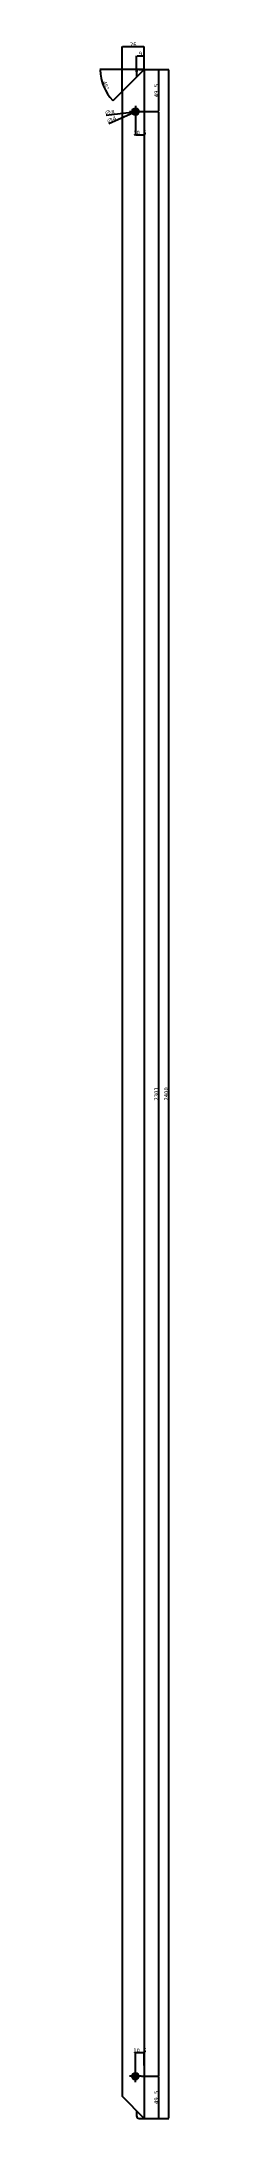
# Model space of a CAD drawing. Header units: millimetres. Extents: x -44117 to 256353, y -2095463 to 65325.
# Drawn here: x -18669 to -18588, y 42142 to 44575 of the extents above; entities that cross this region are included whole.
import ezdxf

# ---------------------------------------------------------------- set-up
doc = ezdxf.new("R2010")
doc.units = ezdxf.units.MM
doc.header["$LTSCALE"] = 10
doc.linetypes.add('CENTER', pattern=[50.8, 31.75, -6.35, 6.35, -6.35])
doc.layers.add('cen', color=1, linetype='CENTER')
doc.styles.add('고딕', font='')
doc.styles.get('고딕').set_extended_font_data('HYgtrE')
doc.dimstyles.new('hi01 a4 - 1scale', dxfattribs={"dimtxt": 5, "dimasz": 0.5, "dimexe": 0.3, "dimexo": 0.3, "dimgap": 0.2, "dimtad": 1, "dimdec": 1, "dimdsep": 46, "dimtxsty": 'Standard', "dimcen": 1, "dimclrd": 251, "dimclre": 251, "dimclrt": 3, "dimadec": 1, "dimazin": 2, "dimtfac": 1, "dimtdec": 1, "dimtix": 1, "dimtmove": 1, "dimatfit": 3, "dimfxl": 0, "dimarcsym": 0})

msp = doc.modelspace()

# ---------------------------------------------------------------- blocks, each defined once
blk = doc.blocks.new('*D1348')
at = {"color": 251, "lineweight": -2, "transparency": 16777216}
for p, q in [((-18662.2, 44488.4), (-18632.3, 44492)), ((-18623.9, 44493.1), (-18631.9, 44492.1)), ((-18623.4, 44493.1), (-18622.9, 44493.2))]:
    blk.add_line(p, q, dxfattribs=at)
at = {"color": 251, "transparency": 16777216}
for points in [[(-18623.4, 44493.2), (-18623.4, 44493), (-18623.9, 44493.1)], [(-18632.4, 44492.1), (-18632.3, 44491.9), (-18631.9, 44492.1)]]:
    blk.add_solid(points, dxfattribs=at)
at = {"layer": 'Defpoints', "color": 0, "transparency": 16777216}
for p in [(-18631.9, 44492.1), (-18623.9, 44493.1)]:
    blk.add_point(p, dxfattribs=at)
at = {"color": 3, "transparency": 16777216, "insert": (-18658.2, 44491.6), "char_height": 5, "attachment_point": 5, "rotation": 6.9526}
blk.add_mtext('∅8', dxfattribs=at)
blk = doc.blocks.new('*D1349')
at = {"color": 251, "lineweight": -2, "transparency": 16777216}
for p, q in [((-18626.1, 44493.4), (-18629.7, 44491.8)), ((-18625.6, 44493.6), (-18625.1, 44493.8)), ((-18658.9, 44478.7), (-18630.2, 44491.6))]:
    blk.add_line(p, q, dxfattribs=at)
at = {"color": 251, "transparency": 16777216}
for points in [[(-18625.6, 44493.7), (-18625.6, 44493.5), (-18626.1, 44493.4)], [(-18630.2, 44491.6), (-18630.1, 44491.5), (-18629.7, 44491.8)]]:
    blk.add_solid(points, dxfattribs=at)
at = {"layer": 'Defpoints', "color": 0, "transparency": 16777216}
for p in [(-18626.1, 44493.4), (-18629.7, 44491.8)]:
    blk.add_point(p, dxfattribs=at)
at = {"color": 3, "transparency": 16777216, "insert": (-18656, 44483), "char_height": 5, "attachment_point": 5, "rotation": 24.0429}
blk.add_mtext('∅4', dxfattribs=at)
blk = doc.blocks.new('*D1350')
at = {"color": 251, "lineweight": -2, "transparency": 16777216}
for p, q in [((-18627.9, 44485.3), (-18627.9, 44464.9)), ((-18617.4, 44480), (-18617.4, 44464.9)), ((-18628.4, 44465.2), (-18628.9, 44465.2)), ((-18617.4, 44465.2), (-18627.9, 44465.2)), ((-18616.9, 44465.2), (-18616.4, 44465.2))]:
    blk.add_line(p, q, dxfattribs=at)
at = {"color": 251, "transparency": 16777216}
for points in [[(-18628.4, 44465.2), (-18628.4, 44465.1), (-18627.9, 44465.2)], [(-18616.9, 44465.2), (-18616.9, 44465.1), (-18617.4, 44465.2)]]:
    blk.add_solid(points, dxfattribs=at)
at = {"layer": 'Defpoints', "color": 0, "transparency": 16777216}
for p in [(-18627.9, 44485.6), (-18617.4, 44480.3), (-18627.9, 44465.2)]:
    blk.add_point(p, dxfattribs=at)
at = {"color": 3, "transparency": 16777216, "insert": (-18622.6, 44467.9), "char_height": 5, "attachment_point": 5}
blk.add_mtext('10.5', dxfattribs=at)
blk = doc.blocks.new('*D1351')
at = {"color": 251, "lineweight": -2, "transparency": 16777216}
for p, q in [((-18628.4, 42219), (-18628.9, 42219)), ((-18627.9, 42198.9), (-18627.9, 42219.3)), ((-18617.4, 42219), (-18627.9, 42219)), ((-18617.4, 42204.2), (-18617.4, 42219.3)), ((-18616.9, 42219), (-18616.4, 42219))]:
    blk.add_line(p, q, dxfattribs=at)
at = {"color": 251, "transparency": 16777216}
for points in [[(-18628.4, 42219.1), (-18628.4, 42218.9), (-18627.9, 42219)], [(-18616.9, 42219.1), (-18616.9, 42218.9), (-18617.4, 42219)]]:
    blk.add_solid(points, dxfattribs=at)
at = {"layer": 'Defpoints', "color": 0, "transparency": 16777216}
for p in [(-18627.9, 42219), (-18627.9, 42198.6), (-18617.4, 42203.9)]:
    blk.add_point(p, dxfattribs=at)
at = {"color": 3, "transparency": 16777216, "insert": (-18622.6, 42221.7), "char_height": 5, "attachment_point": 5}
blk.add_mtext('10.5', dxfattribs=at)
blk = doc.blocks.new('*D1352')
at = {"color": 251, "lineweight": -2, "transparency": 16777216}
for p, q in [((-18626.4, 44539.4), (-18626.4, 44558.1)), ((-18625.9, 44557.8), (-18617.9, 44557.8)), ((-18617.4, 44542.4), (-18617.4, 44558.1))]:
    blk.add_line(p, q, dxfattribs=at)
at = {"color": 251, "transparency": 16777216}
for points in [[(-18625.9, 44557.9), (-18625.9, 44557.7), (-18626.4, 44557.8)], [(-18617.9, 44557.9), (-18617.9, 44557.7), (-18617.4, 44557.8)]]:
    blk.add_solid(points, dxfattribs=at)
at = {"layer": 'Defpoints', "color": 0, "transparency": 16777216}
for p in [(-18617.4, 44557.8), (-18617.4, 44542.1), (-18626.4, 44539.1)]:
    blk.add_point(p, dxfattribs=at)
at = {"color": 3, "transparency": 16777216, "insert": (-18621.9, 44560.5), "char_height": 5, "attachment_point": 5}
blk.add_mtext('9', dxfattribs=at)
blk = doc.blocks.new('*D1308')
at = {"color": 251, "lineweight": -2, "transparency": 16777216}
for p, q in [((-18617.1, 44542.1), (-18600.3, 44542.1)), ((-18600.6, 44541.6), (-18600.6, 44493.1)), ((-18620.6, 44492.6), (-18600.3, 44492.6))]:
    blk.add_line(p, q, dxfattribs=at)
at = {"color": 251, "transparency": 16777216}
for points in [[(-18600.7, 44541.6), (-18600.5, 44541.6), (-18600.6, 44542.1)], [(-18600.7, 44493.1), (-18600.5, 44493.1), (-18600.6, 44492.6)]]:
    blk.add_solid(points, dxfattribs=at)
at = {"layer": 'Defpoints', "color": 0, "transparency": 16777216}
for p in [(-18617.4, 44542.1), (-18620.9, 44492.6), (-18600.6, 44492.6)]:
    blk.add_point(p, dxfattribs=at)
at = {"color": 3, "transparency": 16777216, "insert": (-18603.3, 44517.3), "char_height": 5, "attachment_point": 5, "rotation": 90}
blk.add_mtext('49.5', dxfattribs=at)
blk = doc.blocks.new('*D1309')
at = {"color": 251, "lineweight": -2, "transparency": 16777216}
for p, q in [((-18620.6, 44492.6), (-18600.3, 44492.6)), ((-18600.6, 44492.1), (-18600.6, 42192.1)), ((-18620.6, 42191.6), (-18600.3, 42191.6))]:
    blk.add_line(p, q, dxfattribs=at)
at = {"color": 251, "transparency": 16777216}
for points in [[(-18600.7, 44492.1), (-18600.5, 44492.1), (-18600.6, 44492.6)], [(-18600.7, 42192.1), (-18600.5, 42192.1), (-18600.6, 42191.6)]]:
    blk.add_solid(points, dxfattribs=at)
at = {"layer": 'Defpoints', "color": 0, "transparency": 16777216}
for p in [(-18620.9, 44492.6), (-18620.9, 42191.6), (-18600.6, 42191.6)]:
    blk.add_point(p, dxfattribs=at)
at = {"color": 3, "transparency": 16777216, "insert": (-18603.3, 43342.1), "char_height": 5, "attachment_point": 5, "rotation": 90}
blk.add_mtext('2301', dxfattribs=at)
blk = doc.blocks.new('*D1310')
at = {"color": 251, "lineweight": -2, "transparency": 16777216}
for p, q in [((-18620.6, 42191.6), (-18600.3, 42191.6)), ((-18600.6, 42191.1), (-18600.6, 42142.6)), ((-18617.1, 42142.1), (-18600.3, 42142.1))]:
    blk.add_line(p, q, dxfattribs=at)
at = {"color": 251, "transparency": 16777216}
for points in [[(-18600.7, 42191.1), (-18600.5, 42191.1), (-18600.6, 42191.6)], [(-18600.7, 42142.6), (-18600.5, 42142.6), (-18600.6, 42142.1)]]:
    blk.add_solid(points, dxfattribs=at)
at = {"layer": 'Defpoints', "color": 0, "transparency": 16777216}
for p in [(-18620.9, 42191.6), (-18617.4, 42142.1), (-18600.6, 42142.1)]:
    blk.add_point(p, dxfattribs=at)
at = {"color": 3, "transparency": 16777216, "insert": (-18603.3, 42166.8), "char_height": 5, "attachment_point": 5, "rotation": 90}
blk.add_mtext('49.5', dxfattribs=at)
blk = doc.blocks.new('*D1311')
at = {"color": 251, "lineweight": -2, "transparency": 16777216}
for p, q in [((-18617.1, 44542.1), (-18588.6, 44542.1)), ((-18588.9, 44541.6), (-18588.9, 42142.6)), ((-18600, 42142.1), (-18588.6, 42142.1))]:
    blk.add_line(p, q, dxfattribs=at)
at = {"color": 251, "transparency": 16777216}
for points in [[(-18588.9, 44541.6), (-18588.8, 44541.6), (-18588.9, 44542.1)], [(-18588.9, 42142.6), (-18588.8, 42142.6), (-18588.9, 42142.1)]]:
    blk.add_solid(points, dxfattribs=at)
at = {"layer": 'Defpoints', "color": 0, "transparency": 16777216}
for p in [(-18617.4, 44542.1), (-18600.3, 42142.1), (-18588.9, 42142.1)]:
    blk.add_point(p, dxfattribs=at)
at = {"color": 3, "transparency": 16777216, "insert": (-18591.6, 43342.1), "char_height": 5, "attachment_point": 5, "rotation": 90}
blk.add_mtext('2400', dxfattribs=at)
blk = doc.blocks.new('*D1312')
at = {"color": 251, "lineweight": -2, "transparency": 16777216}
for p, q in [((-18643.4, 44516.4), (-18643.4, 44569)), ((-18617.9, 44568.7), (-18642.9, 44568.7)), ((-18617.4, 44542.4), (-18617.4, 44569))]:
    blk.add_line(p, q, dxfattribs=at)
at = {"color": 251, "transparency": 16777216}
for points in [[(-18642.9, 44568.8), (-18642.9, 44568.7), (-18643.4, 44568.7)], [(-18617.9, 44568.8), (-18617.9, 44568.7), (-18617.4, 44568.7)]]:
    blk.add_solid(points, dxfattribs=at)
at = {"layer": 'Defpoints', "color": 0, "transparency": 16777216}
for p in [(-18643.4, 44568.7), (-18617.4, 44542.1), (-18643.4, 44516.1)]:
    blk.add_point(p, dxfattribs=at)
at = {"color": 3, "transparency": 16777216, "insert": (-18630.4, 44571.4), "char_height": 5, "attachment_point": 5}
blk.add_mtext('26', dxfattribs=at)
blk = doc.blocks.new('*D1328')
at = {"color": 251, "lineweight": -2, "transparency": 16777216}
for p, q in [((-18617.7, 44542.1), (-18669.5, 44542.1)), ((-18643.6, 44515.9), (-18654.2, 44505.2))]:
    blk.add_line(p, q, dxfattribs=at)
blk.add_arc((-18617.4, 44542.1), 51.8, 180.5529, 224.4471, dxfattribs=at)
at = {"color": 251, "transparency": 16777216}
for points in [[(-18669.3, 44541.6), (-18669.1, 44541.6), (-18669.2, 44542.1)], [(-18654.3, 44505.8), (-18654.4, 44505.7), (-18654, 44505.4)]]:
    blk.add_solid(points, dxfattribs=at)
at = {"layer": 'Defpoints', "color": 0, "transparency": 16777216}
for p in [(-18617.4, 44542.1), (-18617.1, 44542.1), (-18588.6, 44542.1), (-18667.4, 44528.7), (-18643.4, 44516.1)]:
    blk.add_point(p, dxfattribs=at)
at = {"color": 3, "transparency": 16777216, "insert": (-18662.8, 44523.3), "char_height": 5, "attachment_point": 5, "rotation": 292.5}
blk.add_mtext('45°', dxfattribs=at)
blk = doc.blocks.new('A$C2EC13F1B')
at = {"color": 7}
for p, q in [((-3.67, -0.83), (-1.17, 4.17)), ((-1.17, 4.17), (1.33, -0.83))]:
    blk.add_line(p, q, dxfattribs=at)
blk.add_lwpolyline([(-3.67, -0.83), (1.33, -0.83)], dxfattribs=at)
blk = doc.blocks.new('a4 1scale')
at = {"color": 8}
for p, q in [((-15144.83, -4477.05), (-14867.83, -4477.05)), ((-15097.66, -4499.61), (-15097.66, -4477.05)), ((-15057.67, -4499.62), (-15057.67, -4477.06)), ((-15019.68, -4499.62), (-15019.68, -4477.06)), ((-14981.69, -4499.62), (-14981.69, -4477.06)), ((-14943.7, -4499.62), (-14943.7, -4477.06)), ((-14905.71, -4499.62), (-14905.71, -4477.06)), ((-15028.06, -4478.06), (-15028.06, -4498.62)), ((-14980.9, -4480.63), (-14944.7, -4480.63)), ((-14975.07, -4480.63), (-14975.07, -4498.62)), ((-14952.08, -4480.63), (-14952.08, -4498.62)), ((-14942.91, -4480.63), (-14906.71, -4480.63)), ((-15056.67, -4483.2), (-15020.68, -4483.2)), ((-15018.68, -4483.2), (-14982.69, -4483.2)), ((-14980.9, -4486.63), (-14944.7, -4486.63)), ((-14942.91, -4486.63), (-14906.71, -4486.63)), ((-15096.66, -4488.33), (-15058.67, -4488.34)), ((-15056.67, -4488.34), (-15020.68, -4488.34)), ((-15018.68, -4488.34), (-14982.69, -4488.34)), ((-14980.9, -4492.63), (-14944.7, -4492.63)), ((-14942.91, -4492.63), (-14906.71, -4492.63)), ((-15141.53, -4492.95), (-15101.88, -4492.95)), ((-15056.67, -4493.48), (-15020.68, -4493.48)), ((-15018.68, -4493.48), (-14982.69, -4493.48))]:
    blk.add_line(p, q, dxfattribs=at)
for points in [[(-15154.83, -4509.61), (-14857.83, -4509.61), (-14857.83, -4299.61), (-15154.83, -4299.61)], [(-15144.83, -4499.61), (-14867.83, -4499.61), (-14867.83, -4309.61), (-15144.83, -4309.61)]]:
    blk.add_lwpolyline(points, close=True)
for points in [[(-15143.82, -4478.05), (-15098.66, -4478.05), (-15098.66, -4498.61), (-15143.83, -4498.61)], [(-15058.67, -4478.06), (-15096.66, -4478.05), (-15096.66, -4498.61), (-15058.66, -4498.62)], [(-15056.67, -4478.06), (-15020.68, -4478.06), (-15020.68, -4498.62), (-15056.67, -4498.62)], [(-15018.68, -4478.06), (-14982.69, -4478.06), (-14982.69, -4498.62), (-15018.68, -4498.62)]]:
    blk.add_lwpolyline(points, close=True, dxfattribs=at)
for points in [[(-14944.7, -4480.63), (-14944.7, -4498.62), (-14980.9, -4498.62), (-14980.9, -4480.63)], [(-14906.71, -4480.63), (-14906.71, -4498.62), (-14942.91, -4498.62), (-14942.91, -4480.63)]]:
    blk.add_lwpolyline(points, dxfattribs=at)
at = {"color": 8, "xscale": 0.7469071166727064, "yscale": 0.7469071166727064, "zscale": 0.7469071166727064}
for p in [(-14977.06, -4485.3), (-14977.06, -4491.3), (-14977.06, -4497.29)]:
    blk.add_blockref('A$C2EC13F1B', p, dxfattribs=at)
at = {"color": 8, "style": '고딕'}
for s, insert, char_height, width, attachment_point in [('{\\fMalgun Gothic|b0|i0|c129|p50;PROJECT}', (-15095.45, -4478.74), 1.6004, 37.4801, 1), ('{\\fMalgun Gothic|b0|i0|c129|p50;설 계}', (-15055.65, -4478.55), 1.4003, 21.6513, 1), ('{\\fGulim|b0|i0|c129|p50;일자}', (-15027.2, -4478.57), 1.4, 24.7824, 1), ('{\\fMalgun Gothic|b0|i0|c129|p50;재 질}', (-15017.66, -4478.55), 1.4003, 21.6513, 1), ('{\\fMalgun Gothic|b0|i0|c129|p50;수정사항}', (-14980.67, -4478.55), 1.4003, 21.6513, 1), ('{\\fMalgun Gothic|b0|i0|c129|p50;도면 no.}', (-14941.63, -4478.55), 1.4003, 21.6513, 1), ('{\\fMalgun Gothic|b0|i0|c129|p50;Note.}', (-14903.64, -4478.55), 1.4003, 21.6513, 1), ('{\\fMalgun Gothic|b0|i0|c129|p50;no.}', (-14980.32, -4481.07), 0.96, 25.9815, 1), ('{\\fMalgun Gothic|b0|i0|c129|p50;내용}', (-14974.49, -4481.07), 0.96, 25.9815, 1), ('{\\fMalgun Gothic|b0|i0|c129|p50;일자}', (-14951.5, -4481.07), 0.96, 25.9815, 1), ('{\\fGulim|b0|i0|c129|p50;완\\fMalgun Gothic|b0|i0|c129|p50;제품}', (-14941.66, -4481.32), 1.4003, 21.6513, 1), ('{\\fMalgun Gothic|b0|i0|c129|p50;검 토}', (-15055.65, -4483.82), 1.4003, 21.6513, 1), ('{\\fMalgun Gothic|b0|i0|c129|p50;수 량}', (-15017.66, -4483.82), 1.4003, 21.6513, 1), ('{\\fMalgun Gothic|b0|i0|c129|p50;반제품}', (-14941.66, -4487.32), 1.4003, 21.6513, 1), ('{\\fMalgun Gothic|b0|i0|c129|p50;도면명}', (-15095.89, -4489.07), 1.6004, 37.4801, 1), ('{\\fMalgun Gothic|b0|i0|c129|p50;승 인}', (-15055.65, -4489.02), 1.4003, 21.6513, 1), ('{\\fMalgun Gothic|b0|i0|c129|p50;마 감}', (-15017.66, -4489.02), 1.4003, 21.6513, 1), ('{\\fMalgun Gothic|b0|i0|c129|p50;척 도 }', (-15055.65, -4494.02), 1.4003, 21.6513, 1), ('{\\fMalgun Gothic|b0|i0|c129|p50;규 격 }', (-15017.66, -4494.02), 1.4003, 21.6513, 1), ('{\\fMalgun Gothic|b0|i0|c129|p50;Page}', (-14941.66, -4493.32), 1.4003, 21.6513, 1), ('{\\fGulim|b0|i0|c129|p50;단 위}', (-15034.68, -4494.09), 1.4003, 21.6513, 1), ('mm', (-15024.45, -4496.13), 1.7, 15.2516, 5), ('{\\C8;P-01-01}', (-15144.37, -4500.78), 1.8004, 27.0059, 1), ('{\\C8;A4 ( 297 X 210 )}', (-14868.4, -4500.78), 1.8004, 27.0059, 3)]:
    blk.add_mtext(s, dxfattribs=dict(at, insert=insert, char_height=char_height, width=width, attachment_point=attachment_point))

# ---------------------------------------------------------------- dimensions: what is measured, and where the dimension line sits
for base, p1, p2, picture, middle in [((-18643.38145, 44568.74217), (-18617.38145, 44542.07156), (-18643.38145, 44516.07156), '*D1312', (-18630.38145, 44571.44217)), ((-18617.38145, 44557.78653), (-18626.38145, 44539.07156), (-18617.38145, 44542.07156), '*D1352', (-18621.88145, 44560.48653))]:
    dim = msp.add_linear_dim(base=base, p1=p1, p2=p2, dimstyle='hi01 a4 - 1scale')
    dim.commit()
    dim.dimension.update_dxf_attribs({"geometry": picture, "text_midpoint": middle})
dim = msp.add_angular_dim_2l(base=(-18667.434, 44528.66002), line1=((-18617.08145, 44542.07156), (-18588.56022, 44542.07156)), line2=((-18617.38145, 44542.07156), (-18643.38145, 44516.07156)), dimstyle='hi01 a4 - 1scale')
dim.commit()
dim.dimension.update_dxf_attribs({"geometry": '*D1328', "text_midpoint": (-18662.76077, 44523.27484)})
for base, p1, p2, angle, picture, middle in [((-18600.61596, 44492.57156), (-18617.38145, 44542.07156), (-18620.88145, 44492.57156), 90, '*D1308', (-18603.31596, 44517.32156)), ((-18588.86022, 42142.07156), (-18617.38145, 44542.07156), (-18600.31596, 42142.07156), 90, '*D1311', (-18591.56022, 43342.07156)), ((-18627.88145, 44465.1511), (-18617.38145, 44480.26361), (-18627.88145, 44485.57156), 180, '*D1350', (-18622.63145, 44467.8511)), ((-18600.61596, 42191.57156), (-18620.88145, 44492.57156), (-18620.88145, 42191.57156), 90, '*D1309', (-18603.31596, 43342.07156)), ((-18627.88145, 42218.99203), (-18617.38145, 42203.87952), (-18627.88145, 42198.57156), 180, '*D1351', (-18622.63145, 42221.69203)), ((-18600.61596, 42142.07156), (-18620.88145, 42191.57156), (-18617.38145, 42142.07156), 90, '*D1310', (-18603.31596, 42166.82156))]:
    dim = msp.add_linear_dim(base=base, p1=p1, p2=p2, angle=angle, dimstyle='hi01 a4 - 1scale')
    dim.commit()
    dim.dimension.update_dxf_attribs({"geometry": picture, "text_midpoint": middle})
for p1, p2, picture, middle in [((-18623.91087, 44493.05576), (-18631.85204, 44492.08737), '*D1348', (-18657.8318, 44488.91926)), ((-18626.05497, 44493.38641), (-18629.70793, 44491.75672), '*D1349', (-18654.94436, 44480.49807))]:
    dim = msp.add_diameter_dim_2p(p1=p1, p2=p2, dimstyle='hi01 a4 - 1scale')
    dim.commit()
    dim.dimension.update_dxf_attribs({"geometry": picture, "text_midpoint": middle, "dimtype": 163})

# ---------------------------------------------------------------- linework, layer by layer
for p, q in [((-18617.38145, 44542.07156), (-18643.38145, 44516.07156)), ((-18623.38145, 44542.07156), (-18617.38145, 44542.07156)), ((-18617.38145, 44542.07156), (-18617.38145, 42142.07156)), ((-18626.38145, 44539.07156), (-18626.38145, 44533.07156)), ((-18643.38145, 44516.07156), (-18643.38145, 42168.07156)), ((-18617.38145, 42142.07156), (-18643.38145, 42168.07156)), ((-18626.38145, 42151.07156), (-18626.38145, 42145.07156)), ((-18623.38145, 42142.07156), (-18617.38145, 42142.07156))]:
    msp.add_line(p, q)
for centre, radius in [((-18627.88145, 44492.57156), 4), ((-18627.88145, 44492.57156), 2), ((-18627.88145, 42191.57156), 4), ((-18627.88145, 42191.57156), 2)]:
    msp.add_circle(centre, radius)
for centre, start, end in [((-18623.38145, 44539.07156), 90, 180), ((-18623.38145, 42145.07156), 180, 270)]:
    msp.add_arc(centre, 3, start, end)
at = {"layer": 'cen'}
for p, q in [((-18627.88145, 44499.57156), (-18627.88145, 44485.57156)), ((-18620.88145, 44492.57156), (-18634.88145, 44492.57156)), ((-18620.88145, 42191.57156), (-18634.88145, 42191.57156)), ((-18627.88145, 42184.57156), (-18627.88145, 42198.57156))]:
    msp.add_line(p, q, dxfattribs=at)

# ---------------------------------------------------------------- block references
at = {"color": 1, "xscale": 19.845, "yscale": 19.845, "zscale": 19.845}
msp.add_blockref('a4 1scale', (278412.28854, 130463.4467), dxfattribs=at)

msp.set_redraw_order([(e.dxf.handle, doc.entitydb.next_handle()) for e in msp.query("TEXT MTEXT ATTDEF DIMENSION ARC_DIMENSION")])  # texts and dimensions are drawn at this point

doc.saveas('drawing.dxf')
